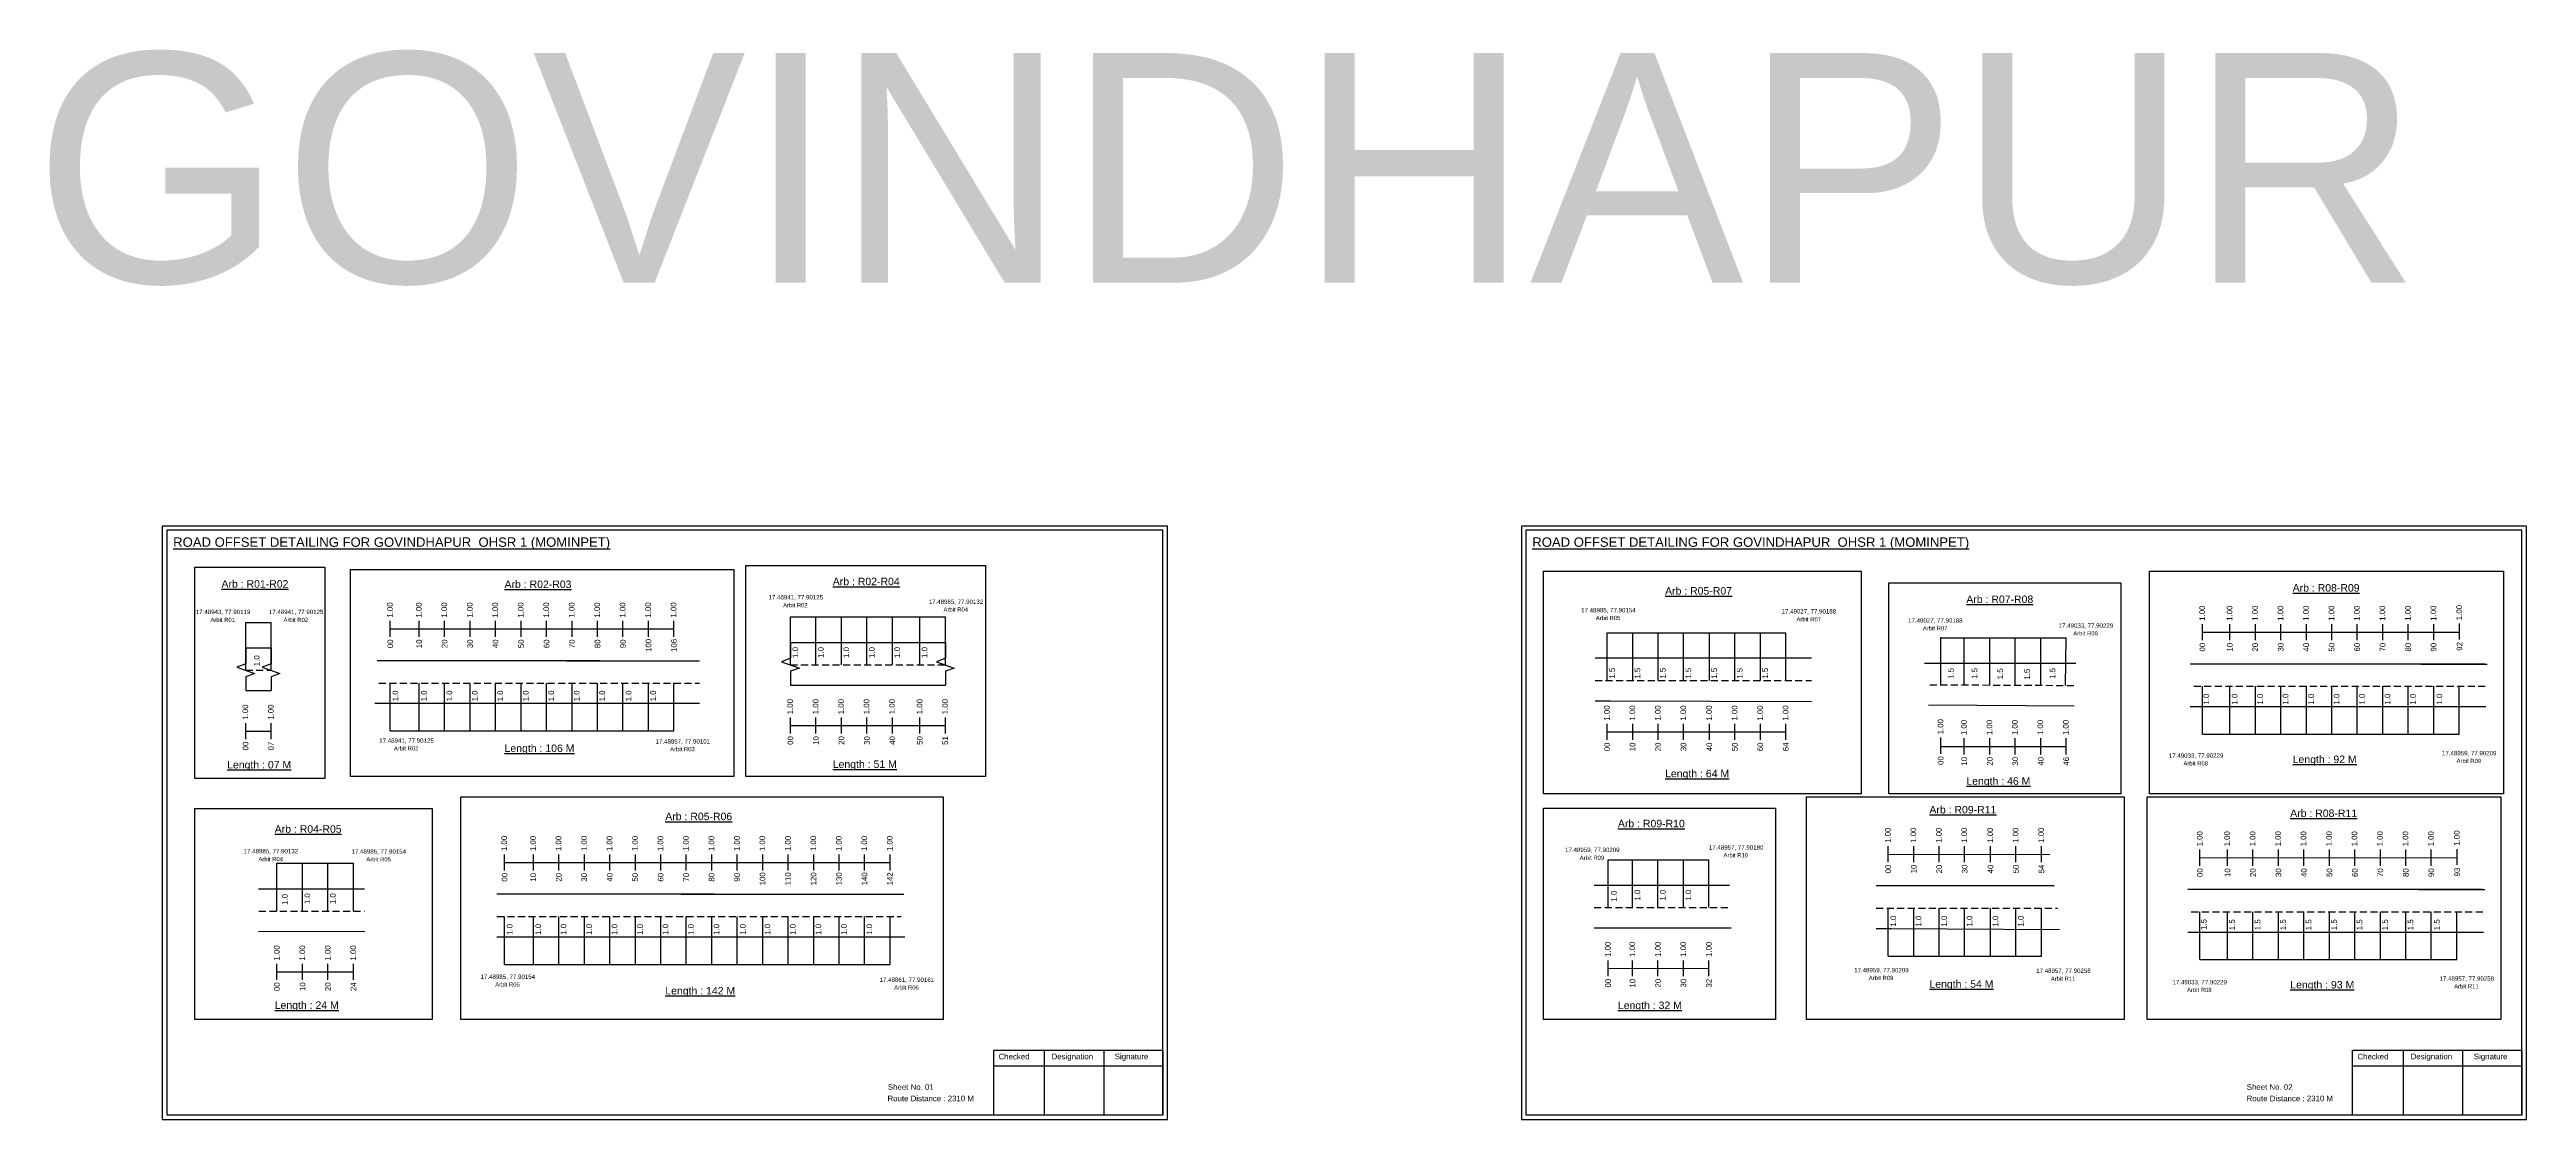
# Model space of a CAD drawing. Header units: inches. Extents: x 647 to 5432, y 46 to 1327.
# Drawn here: x 647 to 1969, y 46 to 617 of the extents above; entities that cross this region are included whole.
import ezdxf

# ---------------------------------------------------------------- set-up
doc = ezdxf.new("R2010")
doc.units = ezdxf.units.IN
doc.header["$MEASUREMENT"] = 0
doc.linetypes.add('DASHED2', pattern=[0.375, 0.25, -0.125])
doc.layers.add('PDF_Geometry', color=7, linetype='Continuous')
doc.layers.add('PDF_Text', color=5, linetype='Continuous')
doc.styles.add('PDF Arial', font='arial.ttf')
doc.styles.get("Standard").update_dxf_attribs({"font": 'arial.ttf'})

msp = doc.modelspace()

# ---------------------------------------------------------------- linework, layer by layer
at = {"color": 5}
for p, q in [((751.4, 311.2), (765, 311.2)), ((1042.2, 314.2), (1124.9, 314.2)), ((1478.2, 305.7), (1573.6, 305.7)), ((1656.3, 303.1), (1723.2, 303.1)), ((828.6, 253.4), (980, 253.4)), ((1795.9, 251.6), (1933, 251.6)), ((768.1, 182.7), (808.9, 182.7)), ((1478.7, 184.6), (1532.5, 184.6)), ((1628.2, 133.2), (1710, 133.2)), ((889.6, 128.7), (1095.4, 128.7)), ((1794.6, 131.3), (1931.7, 131.3))]:
    msp.add_line(p, q, dxfattribs=at)
for p, q in [((751.4, 285.7), (751.4, 311.2)), ((765, 285.7), (765, 311.2)), ((1042.2, 288.6), (1042.2, 314.2)), ((1055.8, 288.6), (1055.8, 314.2)), ((1069.4, 288.6), (1069.4, 314.2)), ((1083, 288.6), (1083, 314.2)), ((1096.6, 288.6), (1096.6, 314.2)), ((1111.3, 288.6), (1111.3, 314.2)), ((1124.9, 288.6), (1124.9, 314.2)), ((1478.2, 280.2), (1478.2, 305.7)), ((1491.8, 280.2), (1491.8, 305.7)), ((1505.4, 280.2), (1505.4, 305.7)), ((1519, 280.2), (1519, 305.7)), ((1532.8, 280.2), (1532.8, 305.7)), ((1546.4, 280.2), (1546.4, 305.7)), ((1560, 280.2), (1560, 305.7)), ((1573.6, 280.2), (1573.6, 305.7)), ((751.4, 297.6), (765, 297.6)), ((1042.2, 300.5), (1124.9, 300.5)), ((1587.2, 292.1), (1471.7, 292.1)), ((1656.3, 277.8), (1656.3, 303.4)), ((1668.8, 277.8), (1668.8, 303.1)), ((1682.4, 277.7), (1682.4, 303.1)), ((1696, 277.8), (1696, 303.1)), ((1709.6, 277.5), (1709.6, 303.1)), ((1722.9, 277.6), (1723.2, 303.1)), ((940.4, 290.8), (821.5, 290.8)), ((828.6, 253.4), (828.6, 278.9)), ((844, 253.4), (844, 278.9)), ((857.6, 253.4), (857.6, 278.9)), ((871.2, 253.4), (871.2, 278.9)), ((884.8, 253.4), (884.8, 278.9)), ((898.4, 253.4), (898.4, 278.9)), ((912, 253.4), (912, 278.9)), ((922.9, 290.8), (993.6, 290.8)), ((925.6, 253.4), (925.6, 278.9)), ((939.2, 253.4), (939.2, 278.9)), ((952.8, 253.4), (952.8, 278.9)), ((966.4, 253.4), (966.4, 278.9)), ((980, 253.4), (980, 278.9)), ((1042.2, 277.8), (1124.9, 277.8)), ((1728.4, 289.4), (1647.5, 289.4)), ((1946.6, 289), (1789.4, 289)), ((1912.6, 289), (1947.9, 289)), ((751.4, 274.9), (765, 274.9)), ((820.3, 268.1), (993.6, 268.1)), ((1471.7, 269.4), (1479.8, 269.4)), ((1479.8, 269.4), (1587.2, 269.1)), ((1649.7, 267.2), (1727.4, 266.8)), ((1789.4, 266.4), (1821.5, 266.4)), ((1795.9, 251.6), (1795.9, 277.2)), ((1810.6, 251.6), (1810.6, 277.2)), ((1821.5, 266.4), (1947.3, 266.4)), ((1824.2, 251.6), (1824.2, 277.2)), ((1837.8, 251.6), (1837.8, 277.2)), ((1851.4, 251.6), (1851.4, 277.2)), ((1865, 251.6), (1865, 277.2)), ((1878.6, 251.6), (1878.6, 277.2)), ((1892.2, 251.6), (1892.2, 277.2)), ((1905.8, 251.6), (1905.8, 277.2)), ((1919.4, 251.6), (1919.4, 277.2)), ((1933, 251.6), (1933, 277.2)), ((768.1, 157.2), (768.1, 182.7)), ((781.7, 157.2), (781.7, 182.7)), ((795.3, 157.2), (795.3, 182.7)), ((808.9, 157.2), (808.9, 182.7)), ((1478.7, 159.1), (1478.7, 184.6)), ((1491.7, 159.1), (1491.7, 184.6)), ((1505.3, 159.1), (1505.3, 184.6)), ((1518.9, 159.1), (1518.9, 184.6)), ((1532.5, 159.1), (1532.5, 184.6)), ((758.3, 169.1), (814.8, 169.1)), ((1001.4, 166.2), (885.5, 166.2)), ((983.9, 166.2), (1102.8, 166.2)), ((1471.3, 171), (1543.4, 171)), ((1716.7, 170.6), (1621.8, 170.6)), ((1628.2, 133.2), (1628.2, 158.7)), ((1641.8, 133.2), (1641.8, 158.7)), ((1655.4, 133.2), (1655.4, 158.7)), ((1669, 133.2), (1669, 158.7)), ((1682.8, 133.2), (1682.8, 158.7)), ((1696.4, 133.2), (1696.4, 158.7)), ((1710, 133.2), (1710, 158.7)), ((1945.3, 168.7), (1788.1, 168.7)), ((1911.3, 168.7), (1946.6, 168.7)), ((758.3, 146.4), (815, 146.3)), ((889.6, 128.7), (889.6, 154.3)), ((905, 128.7), (905, 154.3)), ((918.6, 128.7), (918.6, 154.3)), ((932.2, 128.7), (932.2, 154.3)), ((945.8, 128.7), (945.8, 154.3)), ((959.4, 128.7), (959.4, 154.3)), ((973, 128.7), (973, 154.3)), ((986.6, 128.7), (986.6, 154.3)), ((1000.2, 128.7), (1000.2, 154.3)), ((1013.8, 128.7), (1013.8, 154.3)), ((1027.4, 128.7), (1027.4, 154.3)), ((1041, 128.7), (1041, 154.3)), ((1054.6, 128.7), (1054.6, 154.3)), ((1068.2, 128.7), (1068.2, 154.3)), ((1081.8, 128.7), (1081.8, 154.3)), ((1095.4, 128.7), (1095.4, 154.3)), ((1471.3, 148.3), (1544.4, 148.3)), ((1788.1, 146), (1820.2, 146)), ((1794.6, 131.3), (1794.6, 156.8)), ((1809.3, 131.3), (1809.3, 156.8)), ((1820.2, 146), (1946, 146)), ((1822.9, 131.3), (1822.9, 156.8)), ((1836.5, 131.3), (1836.5, 156.8)), ((1850.1, 131.3), (1850.1, 156.8)), ((1863.7, 131.3), (1863.7, 156.8)), ((1877.3, 131.3), (1877.3, 156.8)), ((1890.9, 131.3), (1890.9, 156.8)), ((1904.5, 131.3), (1904.5, 156.8)), ((1918.1, 131.3), (1918.1, 156.8)), ((1931.7, 131.3), (1931.7, 156.8)), ((885.5, 143.5), (1103.3, 143.5))]:
    msp.add_line(p, q)
at = {"color": 217, "true_color": 0x93278f}
for p, q in [((828.6, 303.5), (828.6, 312.1)), ((828.6, 307.8), (980, 307.8)), ((844, 303.5), (844, 312.1)), ((857.6, 303.5), (857.6, 312.1)), ((871.2, 303.5), (871.2, 312.1)), ((884.8, 303.5), (884.8, 312.1)), ((898.4, 303.5), (898.4, 312.1)), ((912, 303.5), (912, 312.1)), ((925.6, 303.5), (925.6, 312.1)), ((939.2, 303.5), (939.2, 312.1)), ((952.8, 303.5), (952.8, 312.1)), ((966.4, 303.5), (966.4, 312.1)), ((980, 303.5), (980, 312.1)), ((1795.9, 301.8), (1795.9, 310.3)), ((1795.9, 306), (1933.2, 306.1)), ((1810.6, 301.8), (1810.6, 310.3)), ((1824.2, 301.8), (1824.2, 310.3)), ((1837.8, 301.8), (1837.8, 310.3)), ((1851.4, 301.8), (1851.4, 310.3)), ((1865, 301.8), (1865, 310.3)), ((1878.6, 301.8), (1878.6, 310.3)), ((1892.2, 301.8), (1892.2, 310.3)), ((1905.8, 301.8), (1905.8, 310.3)), ((1919.4, 301.8), (1919.4, 310.3)), ((1933.2, 302.1), (1933.2, 310.7)), ((751.4, 249), (751.4, 257.5)), ((751.4, 253.2), (765, 253.2)), ((765, 249), (765, 257.5)), ((1042.2, 251.9), (1042.2, 260.5)), ((1042.2, 256.2), (1124.9, 256.2)), ((1055.8, 251.9), (1055.8, 260.5)), ((1069.4, 251.9), (1069.4, 260.5)), ((1083, 251.9), (1083, 260.5)), ((1096.6, 251.9), (1096.6, 260.5)), ((1111.3, 251.9), (1111.3, 260.5)), ((1124.9, 251.9), (1124.9, 260.5)), ((1478.2, 248.5), (1478.2, 257.1)), ((1478.2, 252.8), (1573.6, 252.8)), ((1491.8, 248.5), (1491.8, 257.1)), ((1505.4, 248.5), (1505.4, 257.1)), ((1519, 248.5), (1519, 257.1)), ((1532.8, 248.5), (1532.8, 257.1)), ((1546.4, 248.5), (1546.4, 257.1)), ((1560, 248.5), (1560, 257.1)), ((1573.6, 248.5), (1573.6, 257.1)), ((1656.3, 241.2), (1656.3, 249.8)), ((1656.3, 245.1), (1723.2, 245.1)), ((1668.8, 240.8), (1668.8, 249.4)), ((1682.4, 240.8), (1682.4, 249.4)), ((1696, 240.8), (1696, 249.4)), ((1709.6, 240.8), (1709.6, 249.4)), ((1723.2, 240.8), (1723.2, 249.4)), ((889.6, 178.9), (889.6, 187.4)), ((905, 178.9), (905, 187.4)), ((918.6, 178.9), (918.6, 187.4)), ((932.2, 178.9), (932.2, 187.4)), ((945.8, 178.9), (945.8, 187.4)), ((959.4, 178.9), (959.4, 187.4)), ((973, 178.9), (973, 187.4)), ((986.6, 178.9), (986.6, 187.4)), ((1000.2, 178.9), (1000.2, 187.4)), ((1013.8, 178.9), (1013.8, 187.4)), ((1027.4, 178.9), (1027.4, 187.4)), ((1041, 178.9), (1041, 187.4)), ((1054.6, 178.9), (1054.6, 187.4)), ((1068.2, 178.9), (1068.2, 187.4)), ((1081.8, 178.9), (1081.8, 187.4)), ((1095.4, 178.9), (1095.4, 187.4)), ((1628.2, 183.3), (1628.2, 191.9)), ((1628.2, 187.6), (1714.5, 187.4)), ((1641.8, 183.3), (1641.8, 191.9)), ((1655.4, 183.3), (1655.4, 191.9)), ((1669, 183.3), (1669, 191.9)), ((1682.8, 183.3), (1682.8, 191.9)), ((1696.4, 183.3), (1696.4, 191.9)), ((1710, 183.3), (1710, 191.9)), ((1794.6, 181.4), (1794.6, 190)), ((1794.6, 185.7), (1931.9, 185.8)), ((1809.3, 181.4), (1809.3, 190)), ((1822.9, 181.4), (1822.9, 190)), ((1836.5, 181.4), (1836.5, 190)), ((1850.1, 181.4), (1850.1, 190)), ((1863.7, 181.4), (1863.7, 190)), ((1877.3, 181.4), (1877.3, 190)), ((1890.9, 181.4), (1890.9, 190)), ((1904.5, 181.4), (1904.5, 190)), ((1918.1, 181.4), (1918.1, 190)), ((1931.9, 181.8), (1931.9, 190.3)), ((889.6, 183.2), (1095.4, 183.2)), ((768.1, 120.5), (768.1, 129.1)), ((768.1, 124.8), (808.9, 124.8)), ((781.7, 120.5), (781.7, 129.1)), ((795.3, 120.5), (795.3, 129.1)), ((808.9, 120.5), (808.9, 129.1)), ((1478.7, 122.4), (1478.7, 130.9)), ((1478.7, 126.6), (1532.5, 126.7)), ((1491.7, 122.4), (1491.7, 130.9)), ((1505.3, 122.4), (1505.3, 130.9)), ((1518.9, 122.4), (1518.9, 130.9)), ((1532.5, 122.4), (1532.5, 130.9))]:
    msp.add_line(p, q, dxfattribs=at)
at = {"linetype": 'DASHED2', "ltscale": 15}
for p, q in [((751.4, 285.7), (765, 285.7)), ((822.5, 278.9), (993.6, 278.9)), ((1042.2, 288.6), (1124.9, 288.6)), ((1471.7, 280.2), (1587.2, 280.2)), ((1650.4, 278), (1728.7, 277.6)), ((1791.3, 277.2), (1947.6, 277.2)), ((1471.3, 159.1), (1543.9, 159.1)), ((1621.8, 158.7), (1718.5, 158.7)), ((758.4, 157.2), (814.8, 157.2)), ((885.5, 154.3), (1101.3, 154.3)), ((1790, 156.8), (1946.3, 156.8))]:
    msp.add_line(p, q, dxfattribs=at)
for points in [[(724.3, 340.7), (793.7, 340.7), (793.7, 228), (724.3, 228)], [(807.3, 339.5), (1011.9, 339.5), (1011.9, 229), (807.3, 229)], [(1018.4, 341.6), (1146.4, 341.6), (1146.4, 229), (1018.4, 229)], [(1444.2, 338.6), (1613.8, 338.6), (1613.8, 219.7), (1444.2, 219.7)], [(1628.6, 332.4), (1752.4, 332.4), (1752.4, 219.7), (1628.6, 219.7)], [(1767.7, 338.6), (1956.6, 338.6), (1956.6, 219.7), (1767.7, 219.7)], [(724.3, 212), (851, 212), (851, 99.4), (724.3, 99.4)], [(866.3, 218.2), (1123.8, 218.2), (1123.8, 99.4), (866.3, 99.4)], [(1444.2, 212.1), (1568, 212.1), (1568, 99.4), (1444.2, 99.4)], [(1584.6, 218.2), (1754.2, 218.2), (1754.2, 99.4), (1584.6, 99.4)], [(1766.4, 218.2), (1955.3, 218.2), (1955.3, 99.4), (1766.4, 99.4)]]:
    msp.add_lwpolyline(points, close=True)
at = {"linetype": 'Continuous'}
for points in [[(751.4, 297.6), (751.4, 289.1), (746.6, 287.4), (756.1, 283.9), (751.4, 282.2), (751.4, 274.9)], [(765, 297.6), (765, 289.1), (760.2, 287.4), (769.7, 283.9), (765, 282.2), (765, 274.9)], [(1042.2, 300.5), (1042.2, 292.1), (1037.5, 290.3), (1047, 286.9), (1042.2, 285.2), (1042.2, 277.8)], [(1124.9, 300.5), (1124.9, 292.1), (1120.1, 290.3), (1129.6, 286.9), (1124.9, 285.2), (1124.9, 277.8)]]:
    msp.add_lwpolyline(points, dxfattribs=at)
msp.add_lwpolyline([(1621.8, 147.9), (1629.8, 147.9), (1719.7, 147.4)])
at = {"layer": 'PDF_Geometry'}
for points in [[(706.9, 362.7), (706.9, 46), (1243.4, 46), (1243.4, 362.7)], [(709.3, 360.4), (709.3, 48.4), (1241, 48.4), (1241, 360.4)], [(1432.4, 362.7), (1432.4, 46), (1968.9, 46), (1968.9, 362.7)], [(1434.8, 360.4), (1434.8, 48.4), (1966.5, 48.4), (1966.5, 360.4)]]:
    msp.add_lwpolyline(points, close=True, dxfattribs=at)
at = {"layer": 'PDF_Geometry', "color": 242, "true_color": 0xcc1f26}
for points in [[(1241, 48.3), (1150.7, 48.3), (1150.7, 82.9), (1241, 82.9)], [(1966.5, 48.3), (1876.1, 48.3), (1876.1, 82.9), (1966.5, 82.9)]]:
    msp.add_lwpolyline(points, close=True, dxfattribs=at)
for points in [[(1177.6, 82.9), (1177.6, 48.3)], [(1209.4, 82.9), (1209.4, 48.3)], [(1903.1, 82.9), (1903.1, 48.3)], [(1934.8, 82.9), (1934.8, 48.3)], [(1150.7, 74.6), (1241, 74.6)], [(1876.1, 74.6), (1966.5, 74.6)]]:
    msp.add_lwpolyline(points, dxfattribs=at)

# ---------------------------------------------------------------- texts
for s, height, p in [('GOVINDHAPUR', 122.535, (638.1, 492.6)), ('Sheet No. 01', 3, (1094.2, 61.8)), ('Route Distance : 2310 M', 3, (1094, 55.7)), ('Sheet No. 02', 3, (1819.6, 61.8)), ('Route Distance : 2310 M', 3, (1819.5, 55.7))]:
    msp.add_text(s, height=height).set_placement(p)
at = {"color": 242, "true_color": 0xcd2027}
for s, height, p in [('%%UROAD OFFSET DETAILING FOR GOVINDHAPUR  OHSR 1 (MOMINPET)', 5, (712.7, 351.6)), ('%%UROAD OFFSET DETAILING FOR GOVINDHAPUR  OHSR 1 (MOMINPET)', 5, (1438.2, 351.6)), ('%%UArb : R01-R02', 4, (738.5, 329.8)), ('%%UArb : R02-R03', 4, (889.6, 329.6)), ('%%UArb : R02-R04', 4, (1064.8, 331.1)), ('%%UArb : R08-R09', 4, (1844.1, 327.7)), ('%%UArb : R05-R07', 4, (1509.1, 326.1)), ('%%UArb : R07-R08', 4, (1669.9, 321.6)), ('%%ULength : 106 M', 4, (889.6, 242.1)), ('%%ULength : 92 M', 4, (1844.1, 236.2)), ('%%ULength : 07 M', 4, (741.5, 233.3)), ('%%ULength : 51 M', 4, (1064.8, 233.6)), ('%%ULength : 64 M', 4, (1509.1, 228.6)), ('%%ULength : 46 M', 4, (1669.9, 224.6)), ('%%UArb : R09-R11', 4, (1650.2, 209.3)), ('%%UArb : R08-R11', 4, (1842.8, 207.4)), ('%%UArb : R04-R05', 4, (766.9, 199)), ('%%UArb : R05-R06', 4, (975.4, 205.7)), ('%%UArb : R09-R10', 4, (1483.9, 201.9)), ('%%ULength : 54 M', 4, (1650.2, 116.3)), ('%%ULength : 93 M', 4, (1842.8, 115.9)), ('%%ULength : 24 M', 4, (766.9, 105)), ('%%ULength : 142 M', 4, (975.4, 112.7)), ('%%ULength : 32 M', 4, (1483.9, 104.9))]:
    msp.add_text(s, height=height, dxfattribs=at).set_placement(p)
at = {"color": 5}
for s, height, p in [('17.48943, 77.90119', 2.34, (724.8, 315.7)), ('17.48941, 77.90125', 2.34, (763.8, 315.7)), ('17.48941, 77.90125', 2.34, (1030.5, 323.5)), ('Arbit R02', 2.25, (1038.3, 319.3)), ('17.48985, 77.90132', 2.34, (1116, 321.1)), ('Arbit R04', 2.25, (1123.9, 317)), ('17.48985, 77.90154', 2.34, (1464.3, 316.6)), ('17.49027, 77.90188', 2.34, (1571.3, 316)), ('Arbit R01', 2.25, (732.6, 311.5)), ('Arbit R02', 2.25, (771.6, 311.5)), ('Arbit R05', 2.25, (1472.1, 312.5)), ('Arbit R07', 2.25, (1579.2, 311.8)), ('17.49027, 77.90188', 2.34, (1638.8, 311.1)), ('Arbit R07', 2.25, (1646.7, 307)), ('17.49033, 77.90229', 2.34, (1719.2, 308.4)), ('Arbit R08', 2.25, (1727, 304.3)), ('17.48941, 77.90125', 2.34, (822.7, 247)), ('Arbit R02', 2.25, (830.5, 242.9)), ('17.48857, 77.90101', 2.34, (970.2, 246.6)), ('Arbit R03', 2.25, (978, 242.5)), ('17.49033, 77.90229', 2.34, (1778, 239)), ('17.48959, 77.90209', 2.34, (1923.8, 240.3)), ('Arbit R09', 2.25, (1931.6, 236.2)), ('Arbit R08', 2.25, (1785.8, 234.9)), ('17.48985, 77.90132', 2.34, (750.3, 188)), ('Arbit R04', 2.25, (758.2, 183.8)), ('17.48985, 77.90154', 2.34, (807.9, 187.8)), ('Arbit R05', 2.25, (815.8, 183.7)), ('17.48959, 77.90209', 2.34, (1455.7, 188.7)), ('Arbit R09', 2.25, (1463.5, 184.5)), ('17.48957, 77.90180', 2.34, (1532.5, 190)), ('Arbit R10', 2.25, (1540.3, 185.9)), ('17.48985, 77.90154', 2.34, (876.8, 121)), ('Arbit R05', 2.25, (884.6, 116.9)), ('17.48861, 77.90161', 2.34, (1089.8, 119.4)), ('17.48959, 77.90209', 2.34, (1610, 124.5)), ('Arbit R09', 2.25, (1617.8, 120.4)), ('17.48957, 77.90258', 2.34, (1707.2, 124.2)), ('Arbit R11', 2.25, (1715, 120)), ('17.49033, 77.90229', 2.34, (1779.9, 118.1)), ('17.48957, 77.90258', 2.34, (1922.5, 120)), ('Arbit R06', 2.25, (1097.6, 115.3)), ('Arbit R08', 2.25, (1787.7, 114)), ('Arbit R11', 2.25, (1930.3, 115.9))]:
    msp.add_text(s, height=height, dxfattribs=at).set_placement(p)
at = {"color": 217, "true_color": 0x93278f}
for s, p in [('1.00', (829.9, 313.8)), ('1.00', (845.3, 313.8)), ('1.00', (858.9, 313.8)), ('1.00', (872.5, 313.8)), ('1.00', (886.1, 313.8)), ('1.00', (899.7, 313.8)), ('1.00', (913.3, 313.8)), ('1.00', (926.9, 313.8)), ('1.00', (940.5, 313.8)), ('1.00', (954.1, 313.8)), ('1.00', (967.7, 313.8)), ('1.00', (981.3, 313.8)), ('1.00', (1797.3, 312.1)), ('1.00', (1811.9, 312.1)), ('1.00', (1825.5, 312.1)), ('1.00', (1839.1, 312.1)), ('1.00', (1852.7, 312.1)), ('1.00', (1866.3, 312.1)), ('1.00', (1879.9, 312.1)), ('1.00', (1893.5, 312.1)), ('1.00', (1907.1, 312.1)), ('1.00', (1920.7, 312.1)), ('1.00', (1934.5, 312.4)), ('00', (830.1, 297.5)), ('10', (845.5, 297.5)), ('20', (859.1, 297.5)), ('30', (872.7, 297.5)), ('40', (886.3, 297.5)), ('50', (899.9, 297.5)), ('60', (913.5, 297.5)), ('70', (927.1, 297.5)), ('80', (940.7, 297.5)), ('90', (954.3, 297.5)), ('100', (967.9, 295.5)), ('106', (981.5, 295.5)), ('00', (1797.4, 295.7)), ('10', (1812, 295.7)), ('20', (1825.6, 295.7)), ('30', (1839.2, 295.7)), ('40', (1852.8, 295.7)), ('50', (1866.4, 295.7)), ('60', (1880, 295.7)), ('70', (1893.6, 295.7)), ('80', (1907.2, 295.7)), ('90', (1920.8, 295.7)), ('92', (1934.7, 296.1)), ('1.00', (752.7, 259.3)), ('1.00', (766.3, 259.3)), ('1.00', (1043.5, 262.2)), ('1.00', (1057.1, 262.2)), ('1.00', (1070.7, 262.2)), ('1.00', (1084.3, 262.2)), ('1.00', (1097.9, 262.2)), ('1.00', (1112.6, 262.2)), ('1.00', (1126.2, 262.2)), ('1.00', (1479.5, 258.8)), ('1.00', (1493.1, 258.8)), ('1.00', (1506.7, 258.8)), ('1.00', (1520.3, 258.8)), ('1.00', (1534.1, 258.8)), ('1.00', (1547.7, 258.8)), ('1.00', (1561.3, 258.8)), ('1.00', (1574.9, 258.8)), ('1.00', (1657.6, 251.5)), ('1.00', (1670.1, 251.1)), ('1.00', (1683.7, 251.1)), ('1.00', (1697.3, 251.1)), ('1.00', (1710.9, 251.1)), ('1.00', (1724.5, 251.1)), ('00', (752.8, 242.9)), ('07', (766.4, 242.9)), ('00', (1043.7, 245.9)), ('10', (1057.3, 245.9)), ('20', (1070.9, 245.9)), ('30', (1084.5, 245.9)), ('40', (1098.1, 245.9)), ('50', (1112.7, 245.9)), ('51', (1126.3, 245.9)), ('00', (1479.6, 242.5)), ('10', (1493.2, 242.5)), ('20', (1506.8, 242.5)), ('30', (1520.4, 242.5)), ('40', (1534.2, 242.5)), ('50', (1547.8, 242.5)), ('60', (1561.4, 242.5)), ('64', (1575, 242.5)), ('00', (1657.7, 235.2)), ('10', (1670.3, 234.8)), ('20', (1683.9, 234.8)), ('30', (1697.5, 234.8)), ('40', (1711.1, 234.8)), ('46', (1724.7, 234.8)), ('1.00', (1629.5, 193.6)), ('1.00', (1643.1, 193.6)), ('1.00', (1656.7, 193.6)), ('1.00', (1670.3, 193.6)), ('1.00', (1684.1, 193.6)), ('1.00', (1697.7, 193.6)), ('1.00', (1711.3, 193.6)), ('1.00', (1796, 191.7)), ('1.00', (1810.6, 191.7)), ('1.00', (1824.2, 191.7)), ('1.00', (1837.8, 191.7)), ('1.00', (1851.4, 191.7)), ('1.00', (1865, 191.7)), ('1.00', (1878.6, 191.7)), ('1.00', (1892.2, 191.7)), ('1.00', (1905.8, 191.7)), ('1.00', (1919.4, 191.7)), ('1.00', (1933.2, 192.1)), ('1.00', (890.9, 189.2)), ('1.00', (906.3, 189.2)), ('1.00', (919.9, 189.2)), ('1.00', (933.5, 189.2)), ('1.00', (947.1, 189.2)), ('1.00', (960.7, 189.2)), ('1.00', (974.3, 189.2)), ('1.00', (987.9, 189.2)), ('1.00', (1001.5, 189.2)), ('1.00', (1015.1, 189.2)), ('1.00', (1028.7, 189.2)), ('1.00', (1042.3, 189.2)), ('1.00', (1055.9, 189.2)), ('1.00', (1069.5, 189.2)), ('1.00', (1083.1, 189.2)), ('1.00', (1096.7, 189.2)), ('00', (891.1, 172.9)), ('10', (906.4, 172.9)), ('20', (920, 172.9)), ('30', (933.6, 172.9)), ('40', (947.2, 172.9)), ('50', (960.8, 172.9)), ('60', (974.4, 172.9)), ('70', (988, 172.9)), ('80', (1001.6, 172.9)), ('90', (1015.2, 172.9)), ('100', (1028.8, 170.9)), ('110', (1042.4, 170.9)), ('120', (1056, 170.9)), ('130', (1069.6, 170.9)), ('140', (1083.2, 170.9)), ('142', (1096.8, 170.9)), ('00', (1629.7, 177.3)), ('10', (1643.3, 177.3)), ('20', (1656.9, 177.3)), ('30', (1670.5, 177.3)), ('40', (1684.3, 177.3)), ('50', (1697.9, 177.3)), ('54', (1711.5, 177.3)), ('00', (1796.1, 175.4)), ('10', (1810.8, 175.4)), ('20', (1824.4, 175.4)), ('30', (1838, 175.4)), ('40', (1851.6, 175.4)), ('50', (1865.2, 175.4)), ('60', (1878.8, 175.4)), ('70', (1892.4, 175.4)), ('80', (1906, 175.4)), ('90', (1919.6, 175.4)), ('93', (1933.4, 175.7)), ('1.00', (769.5, 130.8)), ('1.00', (783.1, 130.8)), ('1.00', (796.7, 130.8)), ('1.00', (810.3, 130.8)), ('1.00', (1480, 132.7)), ('1.00', (1493.1, 132.7)), ('1.00', (1506.7, 132.7)), ('1.00', (1520.3, 132.7)), ('1.00', (1533.9, 132.7)), ('24', (810.4, 114.5)), ('00', (1480.2, 116.4)), ('10', (1493.2, 116.4)), ('20', (1506.8, 116.4)), ('30', (1520.4, 116.4)), ('32', (1534, 116.4)), ('00', (769.6, 114.5)), ('10', (783.2, 114.5)), ('20', (796.8, 114.5))]:
    msp.add_text(s, height=3, rotation=90, dxfattribs=at).set_placement(p)
for s, p in [('1.0', (758.8, 287.9)), ('1.0', (1046.3, 292.3)), ('1.0', (1059.9, 292.3)), ('1.0', (1073.5, 292.3)), ('1.0', (1087.1, 292.3)), ('1.0', (1100.7, 292.3)), ('1.0', (1115.3, 292.3)), ('1.5', (1482.3, 281.2)), ('1.5', (1495.8, 281.2)), ('1.5', (1509.4, 281.2)), ('1.5', (1523, 281.2)), ('1.5', (1536.8, 281.2)), ('1.5', (1550.4, 281.2)), ('1.5', (1564, 281.2)), ('1.5', (1663.2, 281.1)), ('1.5', (1675.8, 281.1)), ('1.5', (1689.5, 280.9)), ('1.5', (1703.8, 280.7)), ('1.5', (1717.4, 281.1)), ('1.0', (832.8, 269.1)), ('1.0', (848, 269.1)), ('1.0', (861.6, 269.1)), ('1.0', (875.2, 269.1)), ('1.0', (888.8, 269.1)), ('1.0', (902.4, 269.1)), ('1.0', (916, 269.1)), ('1.0', (929.6, 269.1)), ('1.0', (943.2, 269.1)), ('1.0', (957.3, 269.1)), ('1.0', (970.4, 269.1)), ('1.0', (1799.5, 267.4)), ('1.0', (1814.6, 267.4)), ('1.0', (1828.2, 267.4)), ('1.0', (1841.8, 267.4)), ('1.0', (1855.4, 267.4)), ('1.0', (1869, 267.4)), ('1.0', (1882.6, 267.4)), ('1.0', (1896.2, 267.4)), ('1.0', (1909.8, 267.4)), ('1.0', (1923.9, 267.4)), ('1.0', (773.8, 160.5)), ('1.0', (785.8, 160.9)), ('1.0', (799.4, 160.9)), ('1.0', (1483.3, 162.3)), ('1.0', (1495.8, 162.8)), ('1.0', (1509.4, 162.8)), ('1.0', (1523, 162.8)), ('1.0', (893.8, 144.5)), ('1.0', (909, 144.5)), ('1.0', (922.6, 144.5)), ('1.0', (936.2, 144.5)), ('1.0', (949.8, 144.5)), ('1.0', (963.4, 144.5)), ('1.0', (977, 144.5)), ('1.0', (990.6, 144.5)), ('1.0', (1004.2, 144.5)), ('1.0', (1018.3, 144.5)), ('1.0', (1031.4, 144.5)), ('1.0', (1045, 144.5)), ('1.0', (1058.6, 144.5)), ('1.0', (1072.2, 144.5)), ('1.0', (1085.8, 144.5)), ('1.0', (1632.4, 148.9)), ('1.0', (1645.9, 148.9)), ('1.0', (1659.5, 148.9)), ('1.0', (1673.1, 148.9)), ('1.0', (1686.9, 148.9)), ('1.0', (1700.5, 148.9)), ('1.5', (1798.2, 147.1)), ('1.5', (1813.3, 147)), ('1.5', (1826.9, 147)), ('1.5', (1840.5, 147)), ('1.5', (1854.1, 147)), ('1.5', (1867.7, 147)), ('1.5', (1881.3, 147)), ('1.5', (1894.9, 147)), ('1.5', (1908.5, 147)), ('1.5', (1922.6, 147))]:
    msp.add_text(s, height=3, rotation=90).set_placement(p)
at = {"layer": 'PDF_Text', "color": 7, "attachment_point": 7, "style": 'PDF Arial'}
for s, insert, char_height in [('Checked', (1153.3, 78), 3), ('Designation', (1181.6, 77.2), 3.001), ('Signature', (1215.3, 77.2), 3), ('Checked', (1878.7, 78), 3), ('Designation', (1907.1, 77.2), 3.001), ('Signature', (1940.8, 77.2), 3)]:
    msp.add_mtext(s, dxfattribs=dict(at, insert=insert, char_height=char_height))

doc.saveas('drawing.dxf')
